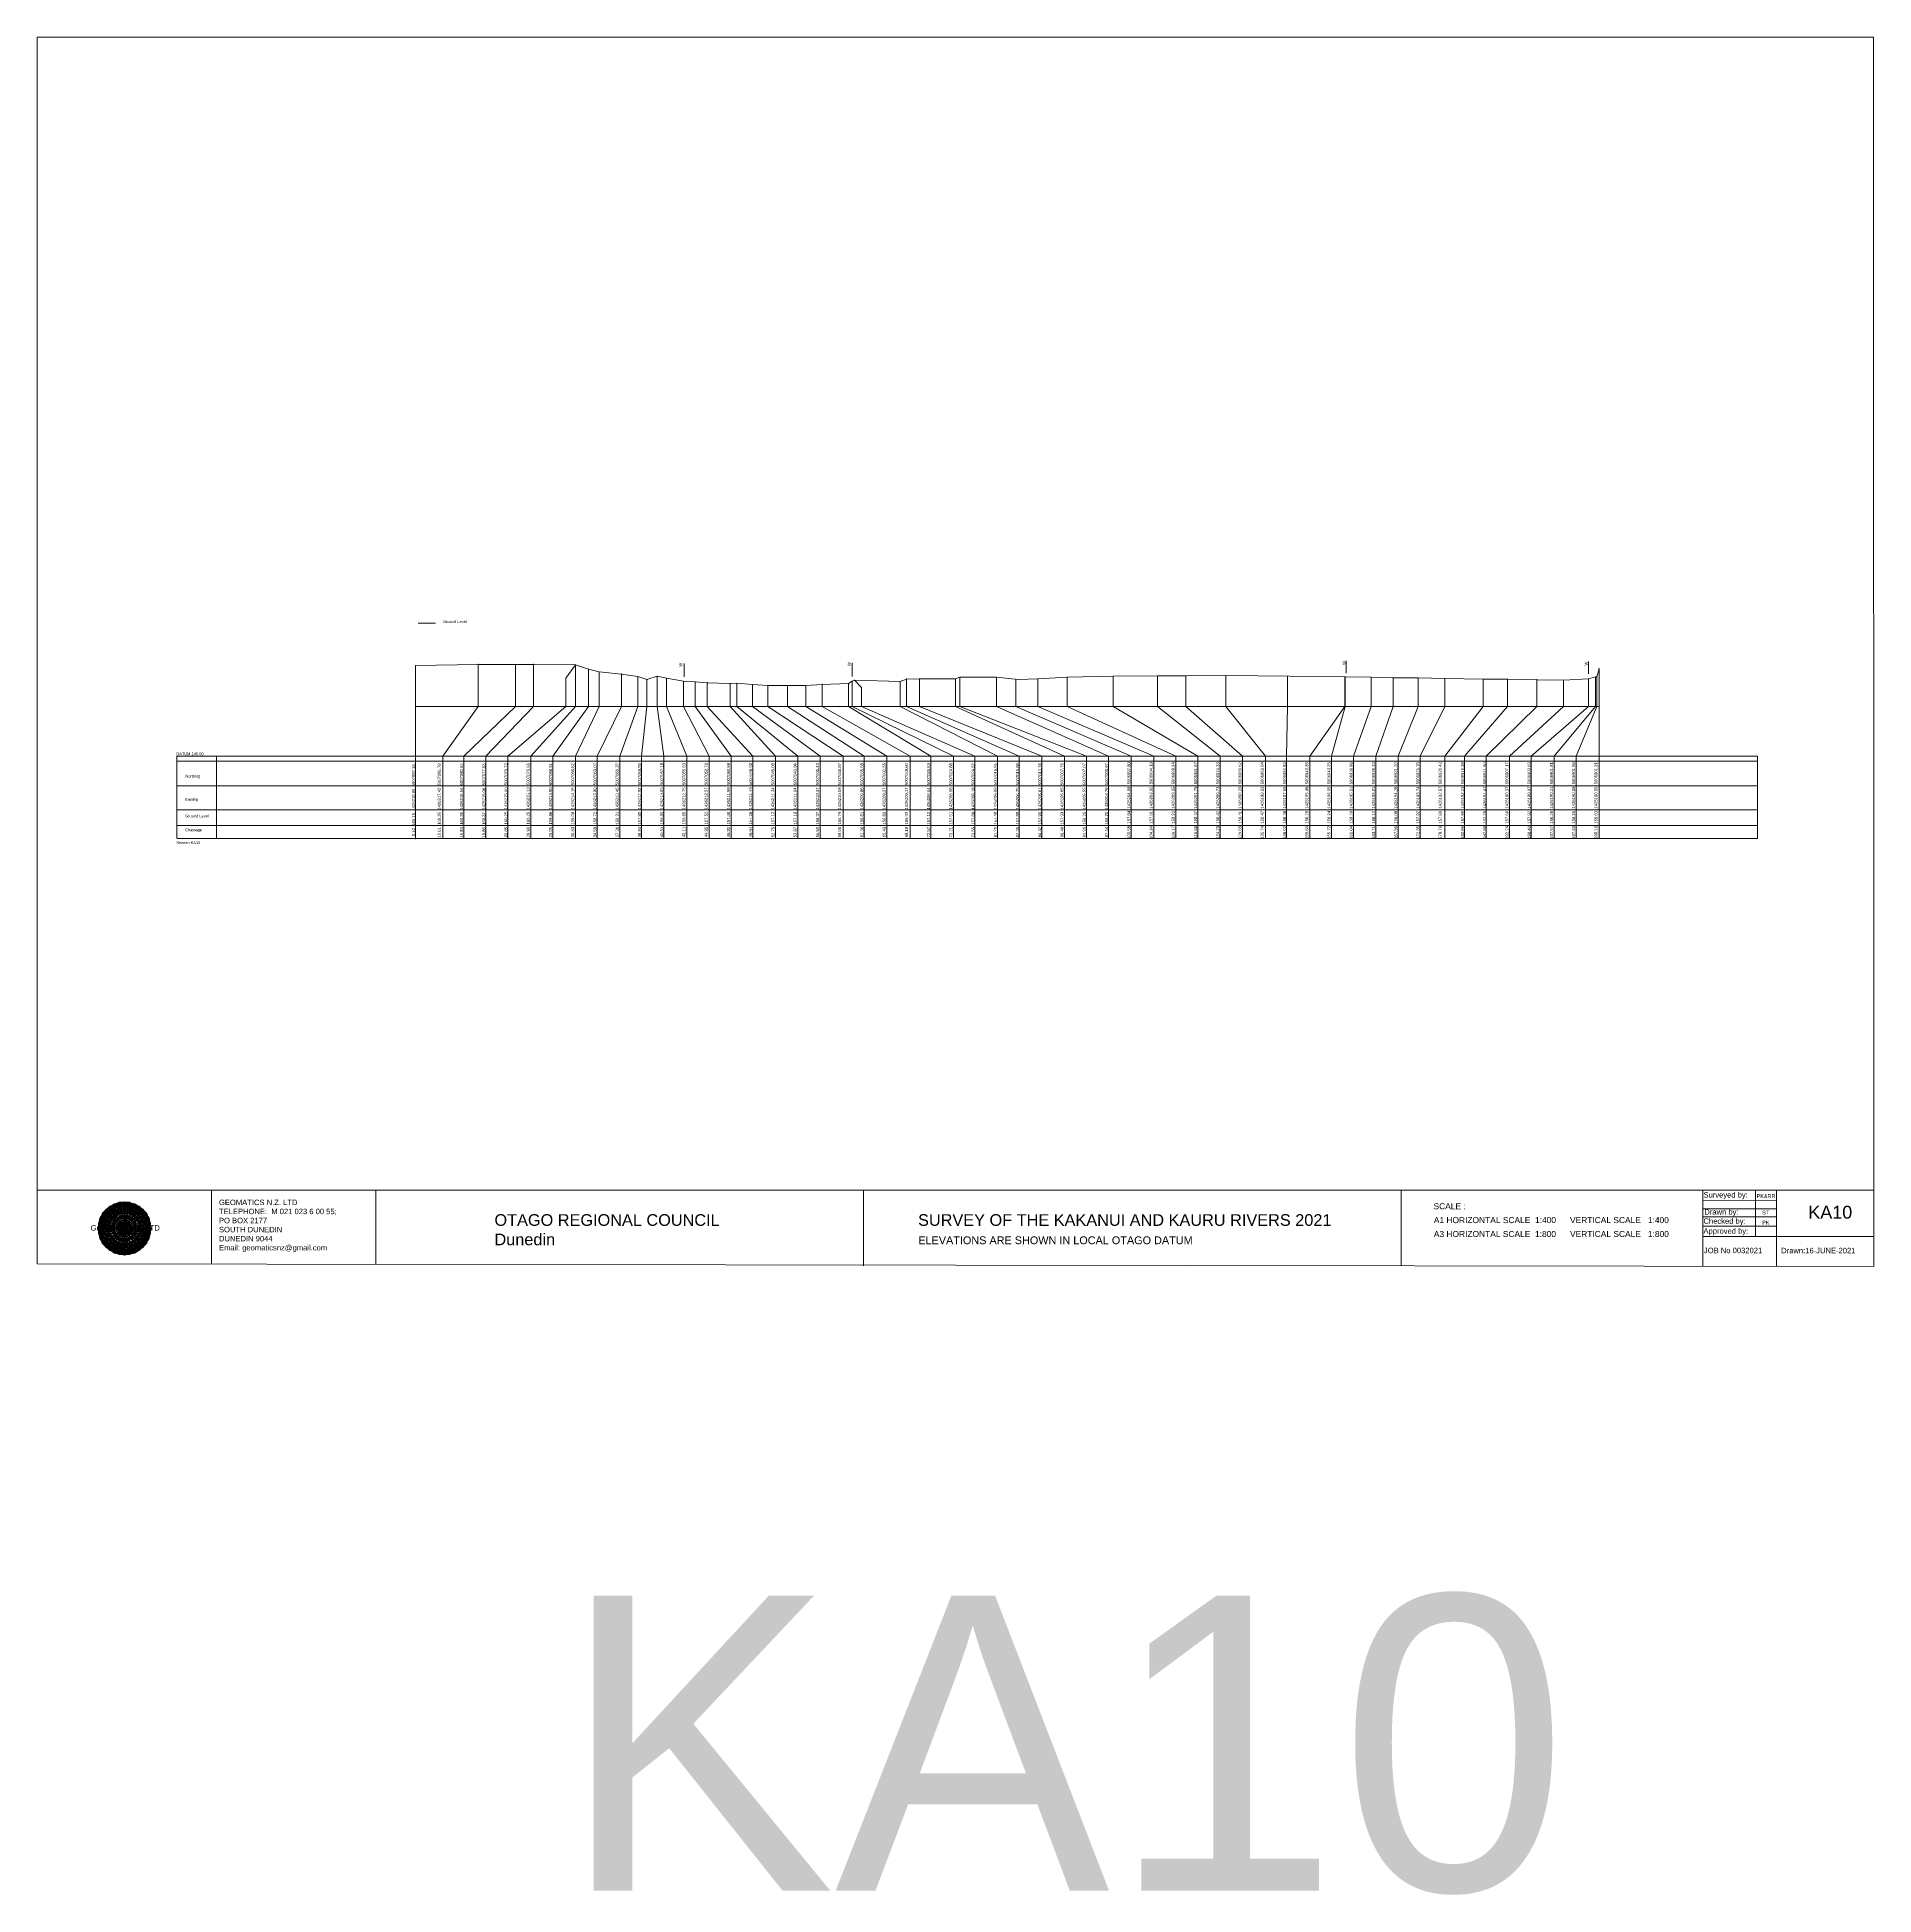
# Model space of a CAD drawing. Header units: millimetres. Extents: x -9362978 to 1075569, y -13754315 to 1425285150.
# Drawn here: x -4947386 to -4639978, y -45637 to 265345 of the extents above; entities that cross this region are included whole.
import ezdxf

# ---------------------------------------------------------------- set-up
doc = ezdxf.new("R2010")
doc.units = ezdxf.units.MM
doc.header["$PDMODE"] = 35
doc.header["$PDSIZE"] = 20
doc.layers.get('0').update_dxf_attribs({"lineweight": 0})
doc.layers.add('geo', color=7, linetype='Continuous', lineweight=0)
doc.styles.get("Standard").update_dxf_attribs({"font": 'arial.ttf'})

# ---------------------------------------------------------------- blocks, each defined once
blk = doc.blocks.new('Geomatics_Circle_SPT')
at = {"layer": 'geo', "color": 2, "linetype": 'Continuous', "lineweight": 0}
for p, q in [((0, 25.2), (-25.2, 0)), ((-24.7, 4.9), (-4.9, 24.7)), ((-24.7, -4.9), (4.9, 24.7)), ((-9.7, 23.3), (-23.3, 9.6)), ((9.7, 23.3), (-23.3, -9.7)), ((-21, 14), (-14, 21)), ((-21, -14), (14, 21)), ((0, 0), (-17.8, 17.8)), ((-14, 21), (21, -14)), ((23.3, -9.7), (-9.7, 23.3)), ((-4.9, 24.7), (24.7, -4.9)), ((25.2, 0), (0, 25.2)), ((0, 0), (17.8, 17.8)), ((4.9, 24.7), (24.7, 4.9)), ((23.3, 9.7), (9.7, 23.3)), ((14, 21), (21, 14)), ((17.8, 18.1), (17.8, 18.1)), ((4.9, -24.7), (-24.7, 4.9)), ((-24.7, 0), (0, -24.7)), ((-23.3, 9.7), (9.7, -23.3)), ((14, -21), (-21, 14)), ((0, 0), (-17.8, -17.8)), ((21, 14), (-14, -21)), ((-9.7, -23.3), (23.3, 9.7)), ((24.7, 4.9), (-4.9, -24.7)), ((0, 0), (17.8, -17.8)), ((0, -24.8), (25.2, 0)), ((-4.9, -24.7), (-24.7, -4.9)), ((-23.3, -9.7), (-9.7, -23.3)), ((-14, -21), (-21, -14)), ((24.7, -4.9), (4.9, -24.7)), ((9.7, -23.3), (23.3, -9.7)), ((21, -14), (14, -21)), ((-17.8, -17.8), (-17.8, -17.8)), ((4.9, -24.7), (4.9, -24.7)), ((18.1, -17.8), (18.1, -17.8))]:
    blk.add_line(p, q, dxfattribs=at)
at = {"layer": 'geo', "color": 1, "linetype": 'Continuous', "lineweight": 0}
for p, q in [((-25.2, 0), (9.7, 23.3)), ((-25.2, 0), (-9.6, 23.3)), ((-4.9, 24.8), (-24.7, -4.9)), ((4.9, 24.7), (-24.7, 4.9)), ((14, 21), (-24.7, -4.9)), ((-14, 21), (-24.7, 4.9)), ((-23.3, 9.7), (0, 25.2)), ((-23.3, -9.6), (0, 25.2)), ((-23.3, -9.6), (17.8, 17.8)), ((-23.3, 9.7), (-17.8, 17.9)), ((-23.3, -9.6), (-17.8, 17.9)), ((-23.3, 9.7), (17.8, 17.8)), ((4.9, 24.8), (-21, -14)), ((-4.9, 24.7), (-21, 14)), ((14, 21), (-21, 14)), ((-14, 21), (-21, -14)), ((-17.9, 17.6), (-17.9, 17.6)), ((-17.8, 17.8), (9.7, 23.3)), ((-17.8, 17.8), (-9.6, 23.3)), ((-17.8, -17.8), (9.7, 23.3)), ((-17.8, -17.8), (-9.7, 23.3)), ((-9.7, -23.3), (-17.8, 17.8)), ((-17.8, 17.8), (9.7, -23.3)), ((-17.8, 17.8), (23.3, -9.6)), ((-17.8, 17.8), (23.3, 9.7)), ((4.9, 24.7), (-14, 21)), ((-4.9, 24.7), (-14, -20.9)), ((0, 0), (-14, 21)), ((-14, 21), (-4.9, -24.7)), ((-14, 21), (-14, 21)), ((24.7, -4.9), (-14, 21)), ((21, 14), (-14, 21)), ((-9.8, 23.1), (-9.8, 23.1)), ((-9.7, 23.3), (0, 25.2)), ((-9.7, 23.3), (0, -25.2)), ((-9.7, -23.3), (0, 25.2)), ((-9.6, 23.3), (17.8, -17.8)), ((-9.6, 23.3), (25.2, 0)), ((-9.6, 23.3), (17.8, 17.8)), ((-9.6, -23.3), (17.8, 17.9)), ((0, 0), (-4.9, 24.7)), ((-4.9, 24.7), (-4.9, 24.7)), ((21, -14), (-4.9, 24.7)), ((24.8, 4.9), (-4.9, 24.7)), ((14, 21), (-4.9, 24.7)), ((-0.2, 25.1), (-0.2, 25.1)), ((0, 25.2), (9.7, -23.3)), ((0, 25.2), (23.3, -9.7)), ((0, 25.2), (23.3, 9.7)), ((0, 25.2), (9.7, 23.3)), ((0, 0), (4.9, 24.7)), ((0, -25.2), (9.7, 23.3)), ((0, 0), (14, 21)), ((21, 14), (4.9, 24.8)), ((14, -21), (4.9, 24.7)), ((24.7, -4.9), (4.9, 24.7)), ((4.9, 24.7), (4.9, 24.7)), ((4.9, -24.7), (14, 21)), ((9.4, 23.3), (9.4, 23.3)), ((9.7, 23.3), (17.8, -17.8)), ((9.7, 23.3), (25.2, 0)), ((9.7, 23.3), (17.8, 17.9)), ((17.8, 17.8), (9.7, -23.3)), ((21, -14), (14, 21)), ((24.7, 4.9), (14, 21)), ((14, 21), (14, 21)), ((17.6, 17.9), (17.6, 17.9)), ((17.8, 17.8), (23.3, -9.7)), ((17.8, 17.8), (23.3, 9.7)), ((-25.2, 0), (23.3, 9.7)), ((-25.2, 0), (-23.3, 9.7)), ((-23.3, -9.7), (-25.2, 0)), ((-9.6, -23.3), (-25.2, 0)), ((9.7, -23.3), (-25.2, 0)), ((21, 14), (-24.7, 4.9)), ((-21, 14), (-24.7, -4.9)), ((0, 0), (-24.7, 4.9)), ((-24.7, 4.9), (-21, -14)), ((-24.7, 4.9), (-4.9, -24.7)), ((-24.7, 4.9), (14, -21)), ((-24.7, 4.9), (-24.7, 4.9)), ((0, 0), (-24.7, -4.9)), ((-17.8, -17.8), (-23.3, 9.7)), ((0, -25.2), (-23.3, 9.7)), ((-23.3, 9.7), (17.8, -17.8)), ((-23.3, 9.7), (25.2, 0)), ((-23.3, 9.4), (-23.3, 9.4)), ((-23.3, -9.7), (25.2, 0)), ((0, 0), (-21, 14)), ((-21, 14), (-14, -21)), ((-21, 14), (4.9, -24.7)), ((-21, 14), (-21, 14)), ((24.7, 4.9), (-21, 14)), ((0, 0), (-21, -14)), ((-17.8, -17.8), (23.3, 9.7)), ((-14, -21), (24.7, 4.9)), ((0, 0), (-14, -21)), ((25.2, 0), (-9.6, -23.3)), ((-4.9, -24.7), (21, 14)), ((0, 0), (-4.9, -24.7)), ((0, 0), (21, 14)), ((23.3, 9.7), (0, -25.2)), ((0, 0), (24.8, 4.9)), ((0, 0), (4.9, -24.7)), ((0, 0), (14, -21)), ((0, 0), (21, -14)), ((0, 0), (24.8, -4.9)), ((4.9, -24.7), (24.7, 4.9)), ((25.2, 0), (9.7, -23.3)), ((14, -21), (21, 14)), ((23.3, 9.7), (17.8, -17.8)), ((24.7, -4.9), (21, 14)), ((21, 14), (21, 14)), ((21, -14), (24.7, 4.9)), ((23.1, 9.8), (23.1, 9.8)), ((23.3, 9.7), (25.2, 0)), ((25.2, 0), (23.3, -9.6)), ((24.7, 4.9), (24.7, 4.9)), ((25.1, 0.2), (25.1, 0.2)), ((-25.2, 0), (23.3, -9.7)), ((-25.1, -0.2), (-25.1, -0.2)), ((-24.7, -4.9), (-24.7, -4.9)), ((-24.7, -4.9), (-14, -21)), ((-24.7, -4.9), (4.9, -24.7)), ((-24.7, -4.9), (21, -14)), ((-17.8, -17.8), (-23.3, -9.7)), ((0, -25.2), (-23.3, -9.6)), ((17.8, -17.8), (-23.3, -9.6)), ((-23.1, -9.8), (-23.1, -9.8)), ((-21, -14), (24.7, -4.9)), ((-21, -14), (-21, -14)), ((-21, -14), (-4.9, -24.7)), ((-21, -14), (14, -21)), ((23.3, -9.7), (-17.8, -17.8)), ((-14, -21), (21, -14)), ((-4.9, -24.7), (24.7, -4.9)), ((23.3, -9.6), (0, -25.2)), ((4.9, -24.7), (21, -14)), ((14, -21), (24.7, -4.9)), ((23.3, -9.6), (17.8, -17.8)), ((21, -14), (21, -14)), ((23.3, -9.4), (23.3, -9.4)), ((24.7, -4.9), (24.7, -4.9)), ((-9.6, -23.3), (-17.8, -17.8)), ((9.7, -23.3), (-17.8, -17.8)), ((-17.6, -17.9), (-17.6, -17.9)), ((-14, -21), (-14, -21)), ((-14, -21), (4.9, -24.7)), ((17.8, -17.8), (-9.7, -23.3)), ((0, -25.2), (-9.7, -23.3)), ((-9.4, -23.3), (-9.4, -23.3)), ((-4.9, -24.7), (14, -21)), ((-4.9, -24.7), (-4.9, -24.7)), ((9.7, -23.3), (0, -25.2)), ((0.2, -25.1), (0.2, -25.1)), ((4.9, -24.7), (4.9, -24.7)), ((17.8, -17.8), (9.7, -23.3)), ((9.8, -23.1), (9.8, -23.1)), ((14, -21), (14, -21)), ((17.9, -17.6), (17.9, -17.6))]:
    blk.add_line(p, q, dxfattribs=at)
at = {"layer": 'geo', "color": 114, "linetype": 'Continuous', "lineweight": 0}
for p, q in [((17.9, 17.8), (-25.2, 0)), ((-24.7, 4.9), (14, 21)), ((9.7, 23.3), (-23.3, 9.7)), ((-20.9, 14), (4.9, 24.7)), ((0, 25.2), (-17.8, 17.8)), ((-17.8, 17.8), (0, -25.2)), ((-14, 21), (-4.9, 24.7)), ((4.9, -24.7), (-14, 21)), ((0, 0), (-9.7, 23.3)), ((-4.9, 24.7), (14, -21)), ((17.8, -17.8), (0, 25.2)), ((0, 0), (9.7, 23.3)), ((4.9, 24.7), (21, -14)), ((23.3, -9.7), (9.7, 23.3)), ((14, 21), (24.7, -4.9)), ((25.2, 0), (17.8, 17.8)), ((-24.7, -4.9), (21, 14)), ((-14, -21), (-24.7, 4.9)), ((0, 0), (-23.3, 9.7)), ((-23.3, 9.7), (-9.7, -23.3)), ((0, 0), (-23.3, -9.7)), ((-4.9, -24.7), (-21, 14)), ((24.8, 4.9), (-20.9, -14)), ((0, 0), (-9.7, -23.3)), ((0, 0), (23.3, 9.7)), ((0, 0), (9.7, -23.3)), ((0, 0), (23.3, -9.7)), ((21, 14), (24.7, 4.9)), ((-25.2, 0), (-17.8, -17.8)), ((-21, -14), (-24.7, -4.9)), ((-17.8, -17.8), (25.2, 0)), ((24.8, -4.9), (-14, -21)), ((-9.6, -23.3), (23.3, -9.7)), ((21, -14), (-4.9, -24.8)), ((0, -25.2), (17.9, -17.8)), ((14, -21), (4.9, -24.8))]:
    blk.add_line(p, q, dxfattribs=at)
at = {"layer": 'geo', "color": 250, "linetype": 'Continuous', "lineweight": 0}
for p, q in [((-17.8, 17.8), (17.8, 17.8)), ((-17.8, -17.8), (-17.8, 17.8)), ((-14, 21), (-14, 21)), ((14, 21), (-14, 21)), ((-14, 20.9), (-14, -21)), ((-9.7, 23.3), (9.7, 23.3)), ((-9.7, -23.3), (-9.7, 23.3)), ((-4.9, 24.7), (4.9, 24.7)), ((-4.9, 24.7), (-4.9, -24.7)), ((0, 0), (0, 25.2)), ((4.9, 24.7), (4.9, -24.7)), ((9.7, -23.3), (9.7, 23.3)), ((14, 21), (14, -21)), ((17.8, -17.8), (17.8, 17.8)), ((0, 0), (-25.2, 0)), ((24.7, 4.9), (-24.7, 4.9)), ((-24.7, 4.9), (-24.7, -4.9)), ((-23.3, 9.7), (23.3, 9.7)), ((-23.3, 9.7), (-23.3, 9.7)), ((-23.3, -9.7), (-23.3, 9.7)), ((21, 14), (-21, 14)), ((-21, 14), (-21, -14)), ((0, 0), (0, -25.2)), ((0, 0), (25.2, 0)), ((21, 14), (21, 14)), ((21, -14), (21, 14)), ((23.3, 9.7), (23.3, -9.7)), ((24.7, 4.9), (24.7, 4.9)), ((24.7, -4.9), (24.7, 4.9)), ((-24.7, -4.9), (24.7, -4.9)), ((23.3, -9.7), (-23.3, -9.7)), ((-21, -14), (21, -14)), ((17.8, -17.8), (-17.8, -17.8)), ((-14, -21), (14, -21)), ((9.7, -23.3), (-9.7, -23.3)), ((-4.9, -24.7), (4.9, -24.7))]:
    blk.add_line(p, q, dxfattribs=at)
blk = doc.blocks.new('GeomaticsNZ TITLE BLOCK')
at = {"color": 7, "linetype": 'Continuous', "lineweight": 0}
for p, q in [((0, 94.9), (0, 1579.2)), ((0, 1579.2), (2363.4, 1579.2)), ((2363.4, 1579.2), (2364, 94.9)), ((2364, 94.9), (0, 94.9)), ((0, 94.9), (0, 0)), ((15.9, 94.9), (2364, 94.9)), ((224.3, 95.2), (224.3, -0.3)), ((2364, 94.9), (382.6, 94.9)), ((435.8, 95.2), (435.8, -0.7)), ((1063.4, 94.9), (1063.4, -2.4)), ((1755.4, 94.9), (1755.4, -2.6)), ((2143.9, 94.9), (2143.7, -3)), ((2143.9, 81.9), (2238.6, 81.7)), ((2211.5, 94.9), (2211.5, 36.1)), ((2238.6, 94.8), (2238.6, -3.2)), ((2364, -3.5), (2364, 94.9)), ((2143.6, 60.4), (2238.6, 60.4)), ((2143.8, 48.6), (2238.6, 48.6)), ((2143.9, 71), (2238.6, 71)), ((2143.8, 35.4), (2364, 35.3)), ((0, 0), (2364, -3.5))]:
    blk.add_line(p, q, dxfattribs=at)
at = {"color": 7, "linetype": 'Continuous', "lineweight": 0, "xscale": 1.36, "yscale": 1.36, "zscale": 1.36}
blk.add_blockref('Geomatics_Circle_SPT', (112.4, 45.7), dxfattribs=at)
at = {"color": 7, "linetype": 'Continuous', "lineweight": 0}
for s, p in [('PK&RR', (2213.2, 84.8)), ('ST', (2220.3, 63.6)), ('PK', (2220.4, 50.6))]:
    blk.add_text(s, height=5, dxfattribs=at).set_placement(p)
at = {"color": 7, "linetype": 'Continuous', "lineweight": 0, "attachment_point": 1}
for s, width, heights, insert, char_height in [('{\\C256;GEOMATICS N.Z. LTD                   \\PTELEPHONE:  M 021 023 6 00 55;\\PPO BOX 2177\\PSOUTH DUNEDIN\\PDUNEDIN 9044\\PEmail: geomaticsnz@gmail.com}', 3535.727, [94.7], (234, 82.7), 7), ('{\\C256;Surveyed by:}', 3535.727, [0], (2144.7, 92.4), 7), ('{\\C256;Geomatics N.Z. LTD                   }', 125.079, [15.8], (68.8, 49.9), 7), ('{\\C256;OTAGO REGIONAL COUNCIL\\PDunedin}', 3535.727, [0], (588.6, 64), 15), ('{\\C256;SURVEY OF THE KAKANUI AND KAURU RIVERS 2021}', 3535.727, [0], (1133.8, 64), 15), ('{\\C256;Checked by:}', 3535.727, [0], (2144.7, 58.6), 7), ('{\\C256;Drawn by:}', 3535.727, [0], (2145.8, 70.4), 7), ('{\\C256;ELEVATIONS ARE SHOWN IN LOCAL OTAGO DATUM}', 3535.727, [0], (1134.1, 35.4), 10), ('{\\C256;Approved by:}', 3535.727, [0], (2144.7, 45.9), 7), ('{\\C256;JOB No 0032021}', 3535.727, [0], (2145.3, 20.8), 7), ('{\\C256;Drawn:16-JUNE-2021}', 3535.727, [0], (2244.7, 20.7), 7)]:
    blk.add_mtext_dynamic_manual_height_columns(s, width=width, gutter_width=159, heights=heights, dxfattribs=dict(at, insert=insert, char_height=char_height))

msp = doc.modelspace()

# ---------------------------------------------------------------- linework, layer by layer
at = {"color": 1, "lineweight": 0}
msp.add_line((-4883627, 167270), (-4880720, 167270), dxfattribs=at)
at = {"lineweight": 0}
for p, q in [((-4884061, 160153), (-4884061, 131095)), ((-4873551, 160353), (-4873551, 153320)), ((-4867328, 160353), (-4867328, 153320)), ((-4864301, 160353), (-4864301, 153320)), ((-4857310, 160253), (-4858892, 158045)), ((-4857259, 160253), (-4857259, 153320)), ((-4855108, 159563), (-4855108, 153320)), ((-4853327, 159083), (-4853327, 153320)), ((-4849567, 158724), (-4849567, 153320)), ((-4728306, 158865), (-4728306, 160932)), ((-4687762, 158758), (-4687762, 160825)), ((-4858892, 158045), (-4858892, 153320)), ((-4846845, 158314), (-4846845, 153320)), ((-4845332, 157804), (-4845332, 153320)), ((-4843630, 158354), (-4843630, 153320)), ((-4842053, 158054), (-4842053, 153320)), ((-4839207, 157524), (-4839207, 153320)), ((-4837242, 157404), (-4837242, 153320)), ((-4835221, 157284), (-4835221, 153320)), ((-4831410, 157124), (-4831410, 153320)), ((-4830287, 157184), (-4830287, 153320)), ((-4827657, 156974), (-4827657, 153320)), ((-4825083, 156794), (-4825083, 153320)), ((-4821796, 156814), (-4821796, 153320)), ((-4818727, 156824), (-4818727, 153320)), ((-4815977, 156994), (-4815977, 153320)), ((-4811588, 157124), (-4811588, 153320)), ((-4810951, 157514), (-4810951, 153320)), ((-4802947, 157484), (-4802947, 153320)), ((-4801863, 157884), (-4801863, 153320)), ((-4799735, 157904), (-4799735, 153320)), ((-4793679, 157925), (-4793679, 153320)), ((-4792962, 158195), (-4792962, 153320)), ((-4786817, 158195), (-4786817, 153320)), ((-4783577, 157835), (-4783577, 153320)), ((-4779923, 157905), (-4779923, 153320)), ((-4774987, 158225), (-4774987, 153320)), ((-4767280, 158365), (-4767280, 153320)), ((-4759869, 158415), (-4759869, 153320)), ((-4755132, 158405), (-4755132, 153320)), ((-4748423, 158465), (-4748423, 153320)), ((-4738135, 158376), (-4738135, 153320)), ((-4728523, 158276), (-4728523, 153320)), ((-4728439, 158236), (-4728439, 153320)), ((-4724116, 158196), (-4724116, 153320)), ((-4720452, 158116), (-4720452, 153320)), ((-4716260, 158076), (-4716260, 153320)), ((-4711808, 157966), (-4711808, 153320)), ((-4705370, 157886), (-4705370, 153320)), ((-4701299, 157886), (-4701299, 153320)), ((-4696361, 157776), (-4696361, 153320)), ((-4691916, 157686), (-4691916, 153320)), ((-4687762, 157917), (-4687762, 153320)), ((-4686590, 158247), (-4686590, 153320)), ((-4686330, 158247), (-4686330, 153320)), ((-4884061, 153320), (-4685974, 153320)), ((-4873551, 153320), (-4879485, 145000)), ((-4867328, 153320), (-4875999, 145000)), ((-4864301, 153320), (-4872302, 145000)), ((-4858892, 153320), (-4868587, 145000)), ((-4857259, 153320), (-4864786, 145000)), ((-4855108, 153320), (-4861055, 145000)), ((-4853327, 153320), (-4857306, 145000)), ((-4849567, 153320), (-4853663, 145000)), ((-4846845, 153320), (-4849882, 145000)), ((-4845332, 153320), (-4846229, 145000)), ((-4843630, 153320), (-4842478, 145000)), ((-4842053, 153320), (-4838638, 145000)), ((-4839207, 153320), (-4834932, 145000)), ((-4837242, 153320), (-4831251, 145000)), ((-4835221, 153320), (-4827620, 145000)), ((-4831410, 153320), (-4823790, 145000)), ((-4830287, 153320), (-4820097, 145000)), ((-4827657, 153320), (-4816320, 145000)), ((-4825083, 153320), (-4812501, 145000)), ((-4821796, 153320), (-4808976, 145000)), ((-4818727, 153320), (-4805157, 145000)), ((-4815977, 153320), (-4801254, 145000)), ((-4811588, 153320), (-4797801, 145000)), ((-4810951, 153320), (-4794038, 145000)), ((-4809412, 153320), (-4790440, 145000)), ((-4802947, 153320), (-4786661, 145000)), ((-4801863, 153320), (-4783032, 145000)), ((-4799735, 153320), (-4779260, 145000)), ((-4793679, 153320), (-4775438, 145000)), ((-4792962, 153320), (-4771736, 145000)), ((-4786817, 153320), (-4768066, 145000)), ((-4783577, 153320), (-4764277, 145000)), ((-4779923, 153320), (-4760508, 145000)), ((-4774987, 153320), (-4756824, 145000)), ((-4767280, 153320), (-4753139, 145000)), ((-4759869, 153320), (-4749395, 145000)), ((-4755132, 153320), (-4745670, 145000)), ((-4748423, 153320), (-4741800, 145000)), ((-4738135, 153320), (-4738277, 145000)), ((-4728523, 153320), (-4734383, 145000)), ((-4728439, 153320), (-4730778, 145000)), ((-4724116, 153320), (-4727042, 145000)), ((-4720452, 153320), (-4723349, 145000)), ((-4716260, 153320), (-4719607, 145000)), ((-4711808, 153320), (-4715887, 145000)), ((-4705370, 153320), (-4711782, 145000)), ((-4701299, 153320), (-4708486, 145000)), ((-4696361, 153320), (-4704846, 145000)), ((-4691916, 153320), (-4700937, 145000)), ((-4687762, 153320), (-4697346, 145000)), ((-4686590, 153320), (-4693499, 145000)), ((-4686330, 153320), (-4689821, 145000)), ((-4924018, 145000), (-4924018, 144453)), ((-4879485, 131176), (-4879485, 145000)), ((-4875999, 131176), (-4875999, 145000)), ((-4872302, 131176), (-4872302, 145000)), ((-4868587, 131176), (-4868587, 145000)), ((-4864786, 131176), (-4864786, 145000)), ((-4861055, 131176), (-4861055, 145000)), ((-4857306, 131176), (-4857306, 145000)), ((-4853663, 131176), (-4853663, 145000)), ((-4849882, 131176), (-4849882, 145000)), ((-4846229, 131176), (-4846229, 145000)), ((-4842478, 131176), (-4842478, 145000)), ((-4838638, 131176), (-4838638, 145000)), ((-4834932, 131176), (-4834932, 145000)), ((-4831251, 131176), (-4831251, 145000)), ((-4827620, 131176), (-4827620, 145000)), ((-4823790, 131176), (-4823790, 145000)), ((-4820097, 131176), (-4820097, 145000)), ((-4816320, 131176), (-4816320, 145000)), ((-4812501, 131176), (-4812501, 145000)), ((-4808976, 131176), (-4808976, 145000)), ((-4805157, 131176), (-4805157, 145000)), ((-4801254, 131176), (-4801254, 145000)), ((-4797801, 131176), (-4797801, 145000)), ((-4794038, 131176), (-4794038, 145000)), ((-4790440, 131176), (-4790440, 145000)), ((-4786661, 131176), (-4786661, 145000)), ((-4783032, 131176), (-4783032, 145000)), ((-4779260, 131176), (-4779260, 145000)), ((-4775438, 131176), (-4775438, 145000)), ((-4771736, 131176), (-4771736, 145000)), ((-4768066, 131176), (-4768066, 145000)), ((-4764277, 131176), (-4764277, 145000)), ((-4760508, 131176), (-4760508, 145000)), ((-4756824, 131176), (-4756824, 145000)), ((-4753139, 131176), (-4753139, 145000)), ((-4749395, 131176), (-4749395, 145000)), ((-4749395, 131176), (-4749395, 145000)), ((-4745670, 131176), (-4745670, 145000)), ((-4741800, 131176), (-4741800, 145000)), ((-4738277, 131176), (-4738277, 145000)), ((-4734383, 131176), (-4734383, 145000)), ((-4730778, 131176), (-4730778, 145000)), ((-4727042, 131176), (-4727042, 145000)), ((-4723349, 131176), (-4723349, 145000)), ((-4719607, 131176), (-4719607, 145000)), ((-4715887, 131176), (-4715887, 145000)), ((-4711782, 145000), (-4711782, 131176)), ((-4708486, 131176), (-4708486, 145000)), ((-4704846, 131176), (-4704846, 145000)), ((-4700937, 131176), (-4700937, 145000)), ((-4697346, 131176), (-4697346, 145000)), ((-4693499, 131176), (-4693499, 145000)), ((-4689821, 131176), (-4689821, 145000))]:
    msp.add_line(p, q, dxfattribs=at)
at = {"color": 7, "lineweight": 0}
for p, q in [((-4839103, 158251), (-4839103, 160504)), ((-4810958, 158335), (-4810958, 160596)), ((-4685974, 159627), (-4685974, 131176))]:
    msp.add_line(p, q, dxfattribs=at)
at = {"color": 7, "lineweight": 0, "transparency": 33554687}
for p, q in [((-4924018, 145000), (-4659437, 145000)), ((-4924018, 144453), (-4924018, 131303)), ((-4924018, 144154), (-4659437, 144154)), ((-4917382, 145000), (-4917382, 131176)), ((-4659437, 145000), (-4659437, 131176)), ((-4924018, 140031), (-4659437, 140031)), ((-4924018, 135970), (-4659437, 135970)), ((-4924018, 133366), (-4659437, 133366)), ((-4924018, 131176), (-4659437, 131176))]:
    msp.add_line(p, q, dxfattribs=at)
at = {"color": 1, "lineweight": 0}
msp.add_lwpolyline([(-4884061, 160153), (-4873551, 160353), (-4867328, 160353), (-4864301, 160353), (-4857310, 160253), (-4857259, 160253), (-4855108, 159563), (-4853327, 159083), (-4849567, 158724), (-4846845, 158314), (-4845332, 157804), (-4843630, 158354), (-4842053, 158054), (-4839207, 157524), (-4837242, 157404), (-4835221, 157284), (-4831410, 157124), (-4830287, 157184), (-4827657, 156974), (-4825083, 156794), (-4821796, 156814), (-4818727, 156824), (-4815977, 156994), (-4811588, 157124), (-4810951, 157514), (-4810609, 157684), (-4802947, 157484), (-4801863, 157884), (-4799735, 157904), (-4793679, 157925), (-4792962, 158195), (-4786817, 158195), (-4783172, 157835), (-4779923, 157905), (-4774987, 158225), (-4767280, 158365), (-4759869, 158415), (-4755132, 158405), (-4748423, 158465), (-4737736, 158376), (-4728523, 158276), (-4728439, 158236), (-4724116, 158196), (-4720452, 158116), (-4716260, 158076), (-4711808, 157966), (-4705370, 157886), (-4701299, 157886), (-4696361, 157776), (-4691916, 157686), (-4687762, 157917), (-4686590, 158247), (-4686330, 158247), (-4685974, 159627)], dxfattribs=at)
at = {"lineweight": 0}
msp.add_lwpolyline([(-4810609, 157684), (-4809412, 156462), (-4809412, 153320)], dxfattribs=at)
at = {"color": 7, "lineweight": 0}
for p in [(-4884061, 160153), (-4873551, 160353), (-4867328, 160353), (-4864301, 160373), (-4857310, 160253), (-4857259, 160253), (-4855108, 159563), (-4853327, 159083), (-4849567, 158724), (-4685974, 159627), (-4846845, 158314), (-4845332, 157804), (-4843630, 158354), (-4842053, 158054), (-4839207, 157524), (-4837242, 157404), (-4835221, 157284), (-4831410, 157124), (-4830287, 157184), (-4827657, 156974), (-4825083, 156794), (-4821796, 156814), (-4818727, 156824), (-4815977, 156994), (-4811588, 157124), (-4810951, 157514), (-4810609, 157684), (-4802947, 157484), (-4801863, 157884), (-4799735, 157904), (-4793679, 157925), (-4792962, 158195), (-4786817, 158195), (-4783577, 157835), (-4779923, 157905), (-4774987, 158225), (-4767280, 158365), (-4759869, 158415), (-4755132, 158405), (-4748423, 158465), (-4738135, 158376), (-4728523, 158276), (-4728439, 158236), (-4724116, 158196), (-4720452, 158116), (-4716260, 158076), (-4711808, 157966), (-4705370, 157886), (-4701299, 157886), (-4696361, 157776), (-4691916, 157686), (-4687762, 157917), (-4686590, 158257), (-4686330, 158247)]:
    msp.add_point(p, dxfattribs=at)

# ---------------------------------------------------------------- block references
at = {"color": 7, "lineweight": 0, "xscale": 130.037656131007, "yscale": 130.037656131007, "zscale": 130.037656131007}
msp.add_blockref('GeomaticsNZ TITLE BLOCK', (-4947386, 59985), dxfattribs=at)

# ---------------------------------------------------------------- texts
at = {"color": 7, "lineweight": 0, "transparency": 33554687}
for s, height, p in [('Ground Level', 473.07, (-4879434, 167270)), ('DATUM 145.00', 473.07, (-4924085, 145136)), ('Northing', 473.1, (-4922574, 141387)), ('Easting', 473.1, (-4922643, 137528)), ('Ground Level', 473.07, (-4922626, 134739)), ('Section KA10', 473.07, (-4924085, 130258)), ('Chainage', 473.1, (-4922623, 132414))]:
    msp.add_text(s, height=height, dxfattribs=at).set_placement(p)
at = {"color": 7, "lineweight": 0}
for s, p in [('  0.10  160.15  1426218.95  5007097.36', (-4884137, 131194)), (' 10.61  160.35  1426217.42  5007086.78', (-4879836, 131146)), (' 16.83  160.35  1426216.54  5007080.62', (-4876113, 131146)), (' 19.86  160.37  1426216.06  5007077.63', (-4872390, 131146)), (' 26.85  160.25  1426215.00  5007070.72', (-4868667, 131202)), (' 26.90  160.25  1426215.13  5007070.65', (-4864945, 131202)), (' 29.05  159.56  1426214.90  5007068.51', (-4861222, 131202)), (' 30.83  159.08  1426214.15  5007066.82', (-4857499, 131193)), (' 34.59  158.72  1426213.80  5007063.07', (-4853776, 131193)), (' 37.31  158.31  1426213.45  5007060.37', (-4850053, 131193)), (' 38.83  157.80  1426212.92  5007058.92', (-4846330, 131193)), (' 40.53  158.35  1426213.05  5007057.18', (-4842607, 131214)), (' 42.11  158.05  1426212.75  5007055.63', (-4838884, 131214)), (' 44.95  157.52  1426212.57  5007052.78', (-4835162, 131214)), (' 46.92  157.40  1426211.98  5007050.88', (-4831439, 131214)), (' 48.94  157.28  1426211.43  5007048.92', (-4827716, 131214)), (' 52.75  157.12  1426211.34  5007045.08', (-4823993, 131194)), (' 53.87  157.18  1426211.24  5007043.96', (-4820271, 131194)), (' 56.50  156.97  1426210.37  5007041.43', (-4816548, 131194)), (' 59.08  156.79  1426210.08  5007038.87', (-4812825, 131194)), (' 62.36  156.81  1426209.86  5007035.58', (-4809102, 131196)), (' 65.43  156.82  1426209.37  5007032.55', (-4805379, 131196)), (' 68.18  156.99  1426209.17  5007029.80', (-4801656, 131196)), (' 72.57  157.12  1426208.04  5007025.53', (-4797933, 131189)), (' 73.21  157.51  1426208.08  5007024.88', (-4794210, 131189)), (' 73.55  157.68  1426208.18  5007024.52', (-4790488, 131189)), (' 81.21  157.48  1426206.99  5007016.95', (-4786765, 131194)), (' 82.30  157.88  1426206.75  5007015.89', (-4783042, 131194)), (' 84.42  157.90  1426206.61  5007013.76', (-4779319, 131194)), (' 90.48  157.93  1426205.85  5007007.75', (-4775596, 131194)), (' 91.20  158.20  1426205.55  5007007.07', (-4771873, 131194)), (' 97.34  158.20  1426204.79  5007000.97', (-4768151, 131194)), ('100.58  157.84  1426204.08  5006997.80', (-4764428, 131146)), ('104.24  157.91  1426203.92  5006994.13', (-4760705, 131146)), ('109.17  158.23  1426203.25  5006989.24', (-4756982, 131146)), ('116.88  158.37  1426201.75  5006981.67', (-4753259, 131146)), ('124.29  158.42  1426200.73  5006974.33', (-4749536, 131146)), ('129.03  158.41  1426200.20  5006969.62', (-4745813, 131146)), ('135.74  158.47  1426198.83  5006963.04', (-4742091, 131146)), ('146.02  158.38  1426197.55  5006952.83', (-4738368, 131146)), ('155.64  158.28  1426195.88  5006943.36', (-4734645, 131146)), ('155.72  158.24  1426196.05  5006943.25', (-4730922, 131146)), ('160.04  158.20  1426195.51  5006938.96', (-4727199, 131146)), ('163.71  158.12  1426195.01  5006935.33', (-4723476, 131146)), ('167.90  158.08  1426194.28  5006931.20', (-4719753, 131146)), ('172.35  157.97  1426193.74  5006926.78', (-4716030, 131146)), ('178.79  157.89  1426192.67  5006920.43', (-4712307, 131146)), ('182.86  157.89  1426192.23  5006916.38', (-4708584, 131146)), ('187.80  157.78  1426191.47  5006911.50', (-4704861, 131146)), ('192.24  157.69  1426190.37  5006907.17', (-4701139, 131146)), ('196.40  157.92  1426189.97  5006903.03', (-4697416, 131146)), ('197.57  158.26  1426190.21  5006901.81', (-4693693, 131146)), ('197.83  158.25  1426190.19  5006901.55', (-4689970, 131146)), ('198.19  159.63  1426190.05  5006901.21', (-4686247, 131146))]:
    msp.add_text(s, height=500, rotation=90, dxfattribs=at).set_placement(p)
for s, height, p in [('SCALE :  ', 1005.5, (-4713670, 69137)), ('KA10', 2154.7, (-4650954, 67564)), ('A1 HORIZONTAL SCALE  1:400      VERTICAL SCALE   1:400 ', 1005.54, (-4713623, 66813)), ('A3 HORIZONTAL SCALE  1:800      VERTICAL SCALE   1:800', 1005.54, (-4713623, 64489)), ('KA10', 49394.5, (-4859892, -44936))]:
    msp.add_text(s, height=height, dxfattribs=at).set_placement(p)
at = {"color": 7, "lineweight": 0, "char_height": 500, "attachment_point": 1, "rotation": 90}
for insert in [(-4839891, 159962), (-4811745, 160054), (-4728902, 160255), (-4688358, 160148)]:
    msp.add_mtext_dynamic_manual_height_columns('W', width=4277.93, gutter_width=12.5, heights=[0], dxfattribs=dict(at, insert=insert))

doc.saveas('drawing.dxf')
